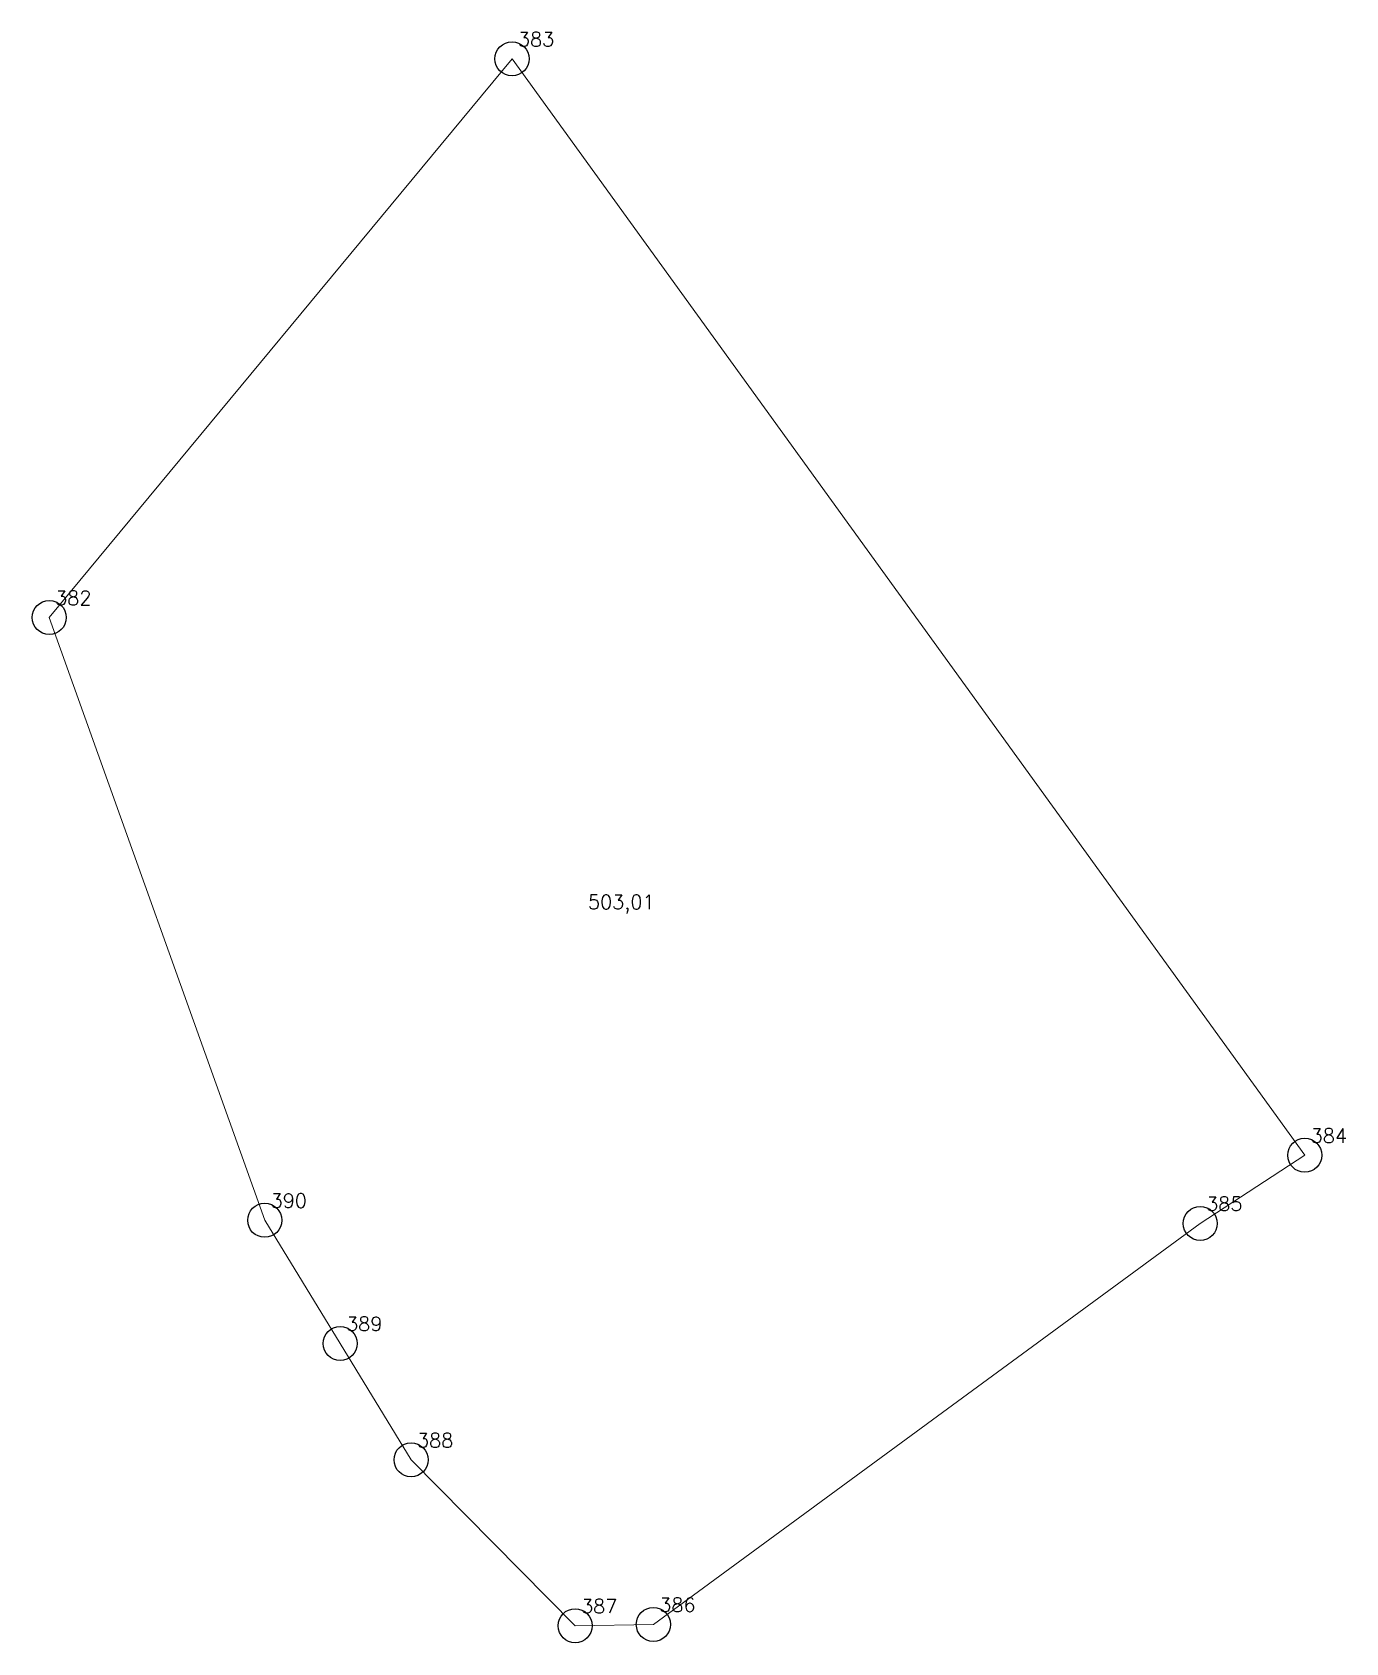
# Model space of a CAD drawing. Extents: x 1391578 to 1399811, y 355675 to 360827.
# Drawn here: x 1394218.47 to 1394247.36, y 359580.53 to 359615.96 of the extents above; entities that cross this region are included whole.
import ezdxf

# ---------------------------------------------------------------- set-up
doc = ezdxf.new("R2010")
doc.units = 0
doc.header["$PDMODE"] = 33
doc.header["$PDSIZE"] = 0.75
doc.layers.add('6 - утвержденные границы территорий окн', color=7, linetype='Continuous')
doc.styles.get("Standard").update_dxf_attribs({"font": 'simplex.shx'})

msp = doc.modelspace()

# ---------------------------------------------------------------- texts
at = {"layer": '6 - утвержденные границы территорий окн', "color": 7}
for s, p in [('383', (1394229.149, 359615.65)), ('382', (1394218.969, 359603.36)), ('503,01', (1394230.69, 359596.672)), ('503,01', (1394230.69, 359596.672)), ('384', (1394246.589, 359591.53)), ('390', (1394223.709, 359590.1)), ('385', (1394244.289, 359590.03)), ('389', (1394225.369, 359587.39)), ('388', (1394226.929, 359584.83)), ('387', (1394230.539, 359581.18)), ('386', (1394232.259, 359581.21))]:
    msp.add_text(s, height=0.3111, dxfattribs=at).set_placement(p)

# ---------------------------------------------------------------- linework, layer by layer
at = {"layer": '6 - утвержденные границы территорий окн', "color": 7, "lineweight": 20}
msp.add_lwpolyline([(1394218.84, 359603.085), (1394229.02, 359615.375), (1394246.46, 359591.255), (1394244.16, 359589.755), (1394232.13, 359580.935), (1394230.41, 359580.905), (1394226.8, 359584.555), (1394225.24, 359587.115), (1394223.58, 359589.825), (1394218.84, 359603.085)], close=True, dxfattribs=at)
msp.add_lwpolyline([(1394218.84, 359603.085), (1394229.02, 359615.375), (1394246.46, 359591.255), (1394244.16, 359589.755), (1394232.13, 359580.935), (1394230.41, 359580.905), (1394226.8, 359584.555), (1394225.24, 359587.115), (1394223.58, 359589.825), (1394218.84, 359603.085)], close=True, dxfattribs=at)
at = {"layer": '6 - утвержденные границы территорий окн'}
for p in [(1394229.02, 359615.375), (1394218.84, 359603.085), (1394246.46, 359591.255), (1394223.58, 359589.825), (1394244.16, 359589.755), (1394225.24, 359587.115), (1394226.8, 359584.555), (1394230.41, 359580.905), (1394232.13, 359580.935)]:
    msp.add_point(p, dxfattribs=at)

msp.set_redraw_order([(e.dxf.handle, doc.entitydb.next_handle()) for e in msp.query("TEXT MTEXT ATTDEF DIMENSION ARC_DIMENSION")])  # texts and dimensions are drawn at this point

doc.saveas('drawing.dxf')
